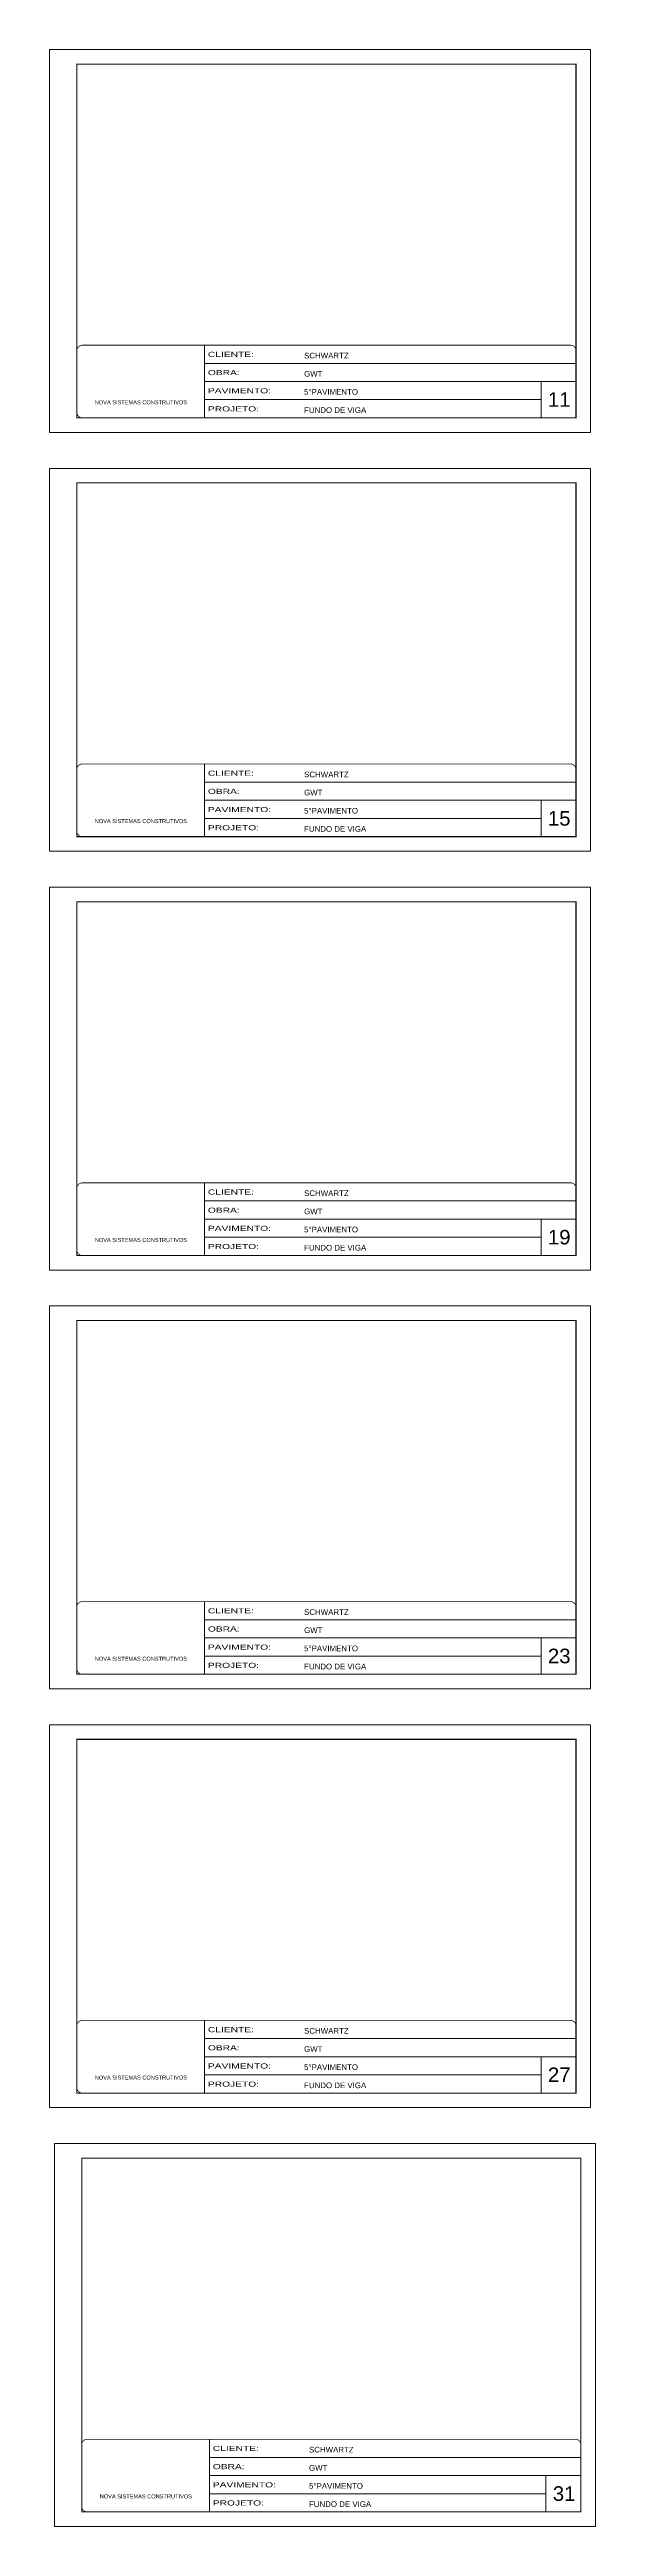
# Model space of a CAD drawing. Extents: x 3245 to 12416, y 917 to 10295.
# Drawn here: x 6429 to 7927, y 917 to 7710 of the extents above; entities that cross this region are included whole.
import ezdxf

# ---------------------------------------------------------------- set-up
doc = ezdxf.new("R2010")
doc.units = 0
doc.linetypes.add('CONTINUO', pattern=[0])
doc.linetypes.add('DASHED', pattern=[0.75, 0.5, -0.25])
for name, color, linetype, lineweight in [('CARIMBO', 255, 'Continuous', 9), ('Folhas', 255, 'Continuous', 9), ('SARRAFO DE PRESSAO', 251, 'DASHED', 9)]:
    doc.layers.add(name, color=color, linetype=linetype, lineweight=lineweight)
doc.styles.add('ARIAL', font='arial.ttf')
doc.styles.add('Tecnologia', font='')
doc.styles.get('Tecnologia').set_extended_font_data('Forgotten Futurist')

# ---------------------------------------------------------------- blocks, each defined once
blk = doc.blocks.new('9999999999')
at = {"color": 30, "linetype": 'CONTINUO'}
for p, q in [((98564.6, 34230.2), (98564.6, 34429.4)), ((98564.6, 34379.6), (99584, 34379.6)), ((98564.6, 34329.8), (99488, 34329.8)), ((99584, 34329.8), (99488, 34329.8)), ((99488, 34329.8), (99488, 34230.2)), ((98564.6, 34280), (99488, 34280))]:
    blk.add_line(p, q, dxfattribs=at)
at = {"color": 30, "linetype": 'CONTINUO', "const_width": 2}
blk.add_lwpolyline([(99584, 34230.2), (99584, 34414.4, 0.414214), (99569, 34429.4), (98229, 34429.4, 0.414214), (98214, 34414.4), (98214, 34245.2, 0.414214), (98229, 34230.2), (99584, 34230.2)], format="xyb", dxfattribs=at)
at = {"layer": 'Folhas'}
blk.add_lwpolyline([(98139, 34190.2), (99624, 34190.2), (99624, 35240.2), (98139, 35240.2)], close=True, dxfattribs=at)
at = {"layer": 'Folhas', "color": 30, "const_width": 3}
blk.add_lwpolyline([(98214, 34230.2), (99584, 34230.2), (99584, 35200.2), (98214, 35200.2)], close=True, dxfattribs=at)
at = {"color": 7, "linetype": 'Continuous', "ltscale": 5, "style": 'ARIAL'}
for s, height, p in [('SCHWARTZ', 15.48, (98837.7, 34393.1)), ('5°PAVIMENTO', 15.483, (98837.7, 34293.5)), ('GWT', 15.48, (98837.7, 34343.3)), ('NOVA SISTEMAS CONSTRUTIVOS', 11.059, (98263.2, 34267.2)), ('FUNDO DE VIGA', 15.483, (98837.7, 34243.7))]:
    blk.add_text(s, height=height, dxfattribs=at).set_placement(p)
at = {"layer": 'Folhas', "color": 7, "style": 'Tecnologia', "width": 1.5}
for s, p in [('CLIENTE:', (98573.7, 34397.2)), ('OBRA:', (98573.7, 34347.3)), ('PAVIMENTO:', (98573.7, 34297.5)), ('PROJETO:', (98573.7, 34247.7))]:
    blk.add_text(s, height=14, dxfattribs=at).set_placement(p)

msp = doc.modelspace()

# ---------------------------------------------------------------- block references
at = {"layer": 'SARRAFO DE PRESSAO', "color": 6, "linetype": 'ByBlock'}
for p in [(-91710.13, -27530.07), (-91710.13, -28678.65), (-91710.13, -29827.22), (-91710.13, -30975.8), (-91710.13, -32124.38), (-91696.63, -33272.95)]:
    msp.add_blockref('9999999999', p, dxfattribs=at)

# ---------------------------------------------------------------- texts
at = {"layer": 'CARIMBO', "style": 'ARIAL'}
for s, p in [('11', (7796.7, 6730.27)), ('15', (7796.7, 5581.7)), ('19', (7796.7, 4433.12)), ('23', (7796.7, 3284.55)), ('27', (7796.7, 2135.97)), ('31', (7810.2, 987.4))]:
    msp.add_text(s, height=40, dxfattribs=at).set_placement(p)

doc.saveas('drawing.dxf')
